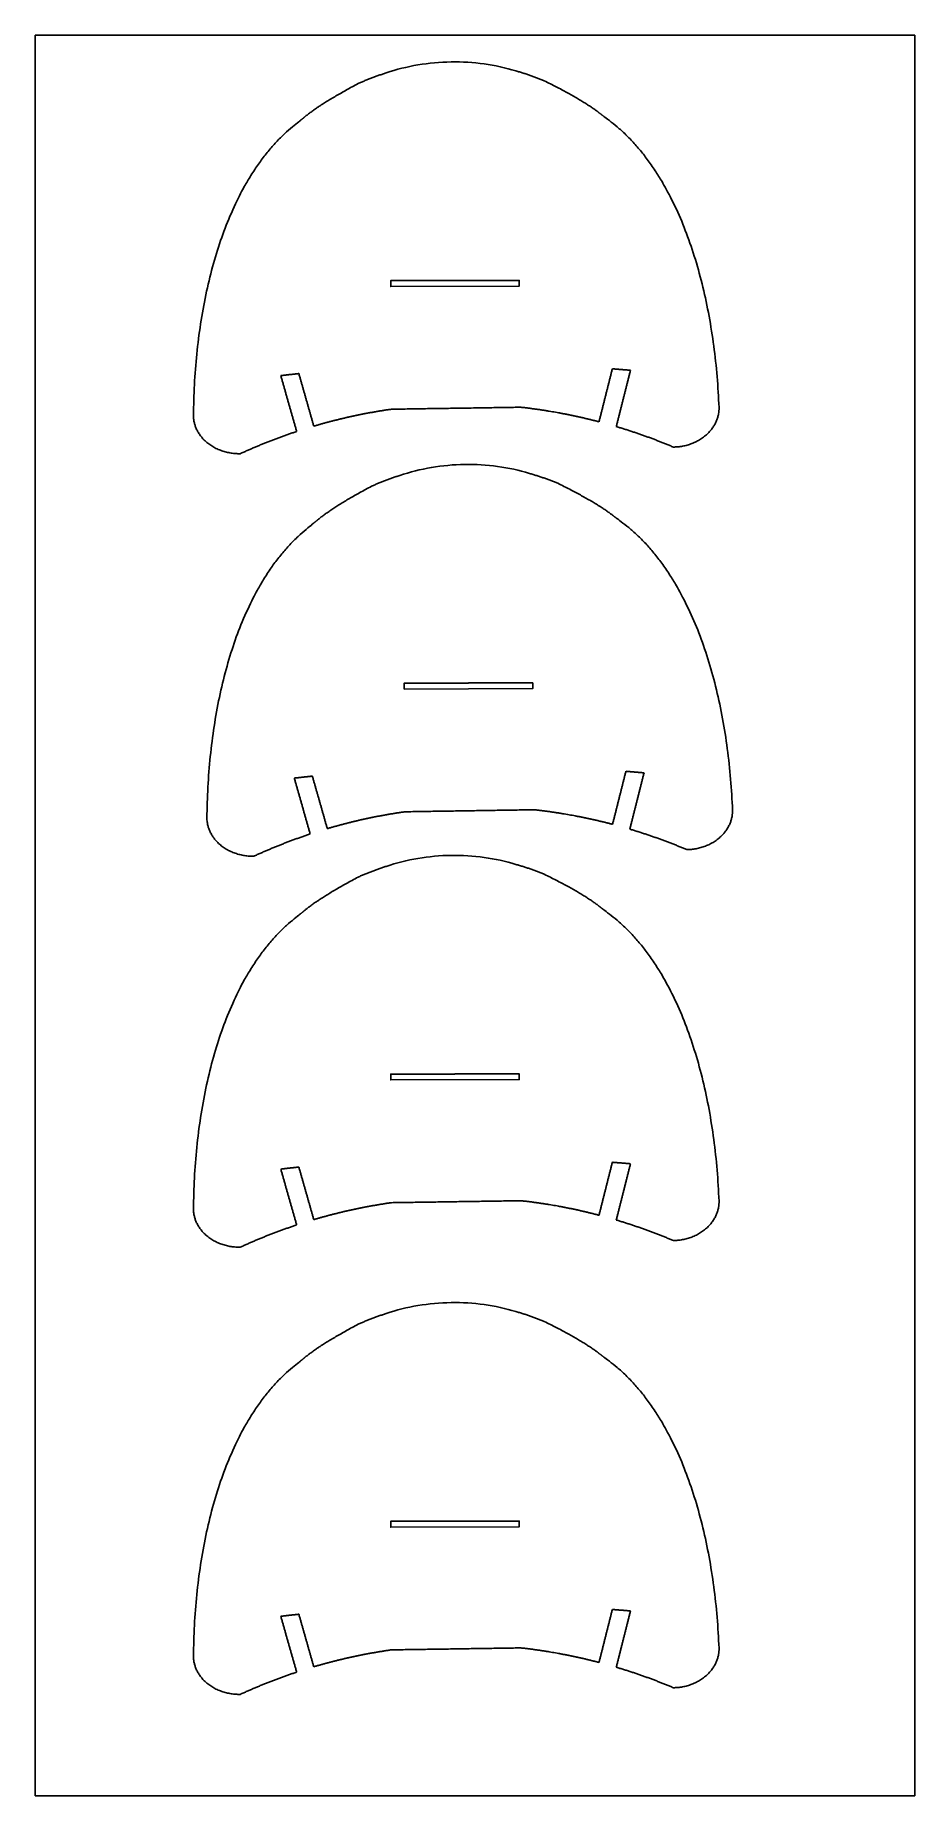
# Model space of a CAD drawing. Header units: metres. Extents: x 1979.8 to 2018, y 1971.1 to 1990.7.
# Drawn here: x 2003.701 to 2005.226, y 1987.332 to 1990.382 of the extents above; entities that cross this region are included whole.
import ezdxf

# ---------------------------------------------------------------- set-up
doc = ezdxf.new("R2010")
doc.units = ezdxf.units.M
doc.layers.add('ΦΥΛΛΑ ΓΙΑ CNC', color=1, linetype='Continuous')
doc.layers.add('ΦΥΛΛΑ ΚΟΝΤΡΑ ΠΛΑΚΕ', color=131, linetype='Continuous')

msp = doc.modelspace()

# ---------------------------------------------------------------- linework, layer by layer
at = {"layer": 'ΦΥΛΛΑ ΓΙΑ CNC'}
for points in [[(2004.4292, 1989.9571), (2004.3177, 1989.9571), (2004.3177, 1989.9469), (2004.5407, 1989.9476), (2004.5406, 1989.9575), (2004.4292, 1989.9575)], [(2004.4526, 1989.2598), (2004.3412, 1989.2598), (2004.3412, 1989.2496), (2004.5641, 1989.2503), (2004.5641, 1989.2601), (2004.4526, 1989.2601)], [(2004.4292, 1988.5826), (2004.3177, 1988.5826), (2004.3177, 1988.5724), (2004.5407, 1988.573), (2004.5406, 1988.5829), (2004.4292, 1988.5829)], [(2004.4292, 1987.8078), (2004.3177, 1987.8078), (2004.3177, 1987.7976), (2004.5407, 1987.7983), (2004.5406, 1987.8082), (2004.4292, 1987.8082)]]:
    msp.add_lwpolyline(points, dxfattribs=at)
at = {"layer": 'ΦΥΛΛΑ ΓΙΑ CNC', "lineweight": -3}
for points, weights in [([(2004.2612, 1990.2984), (2004.285, 1990.3092), (2004.3099, 1990.317)], [0.931709150307, 0.919797461204, 0.911534052656]), ([(2004.584, 1990.3033), (2004.5599, 1990.3134), (2004.5348, 1990.3204)], [0.931709150307, 0.919797461204, 0.911534052656]), ([(2004.3189, 1989.7344), (2004.432, 1989.7361), (2004.5436, 1989.7378)], [0.999923417659, 0.942555254016, 1]), ([(2004.8078, 1989.6688), (2004.888, 1989.67), (2004.887, 1989.7373)], [1, 0.707106781187, 1]), ([(2004.0569, 1989.6573), (2003.9767, 1989.6561), (2003.9757, 1989.7233)], [1, 0.707106781187, 1]), ([(2004.7089, 1989.7043), (2004.7593, 1989.6893), (2004.8078, 1989.6688)], [0.99651626955, 0.996723144745, 1]), ([(2004.1547, 1989.6958), (2004.1048, 1989.6793), (2004.0569, 1989.6573)], [0.99651626955, 0.996723144745, 1]), ([(2004.2847, 1989.601), (2004.3084, 1989.6118), (2004.3333, 1989.6196)], [0.931709150307, 0.919797461204, 0.911534052656]), ([(2004.6075, 1989.606), (2004.5834, 1989.616), (2004.5583, 1989.6231)], [0.931709150307, 0.919797461204, 0.911534052656]), ([(2004.3424, 1989.037), (2004.4554, 1989.0388), (2004.567, 1989.0405)], [0.999923417659, 0.942555254016, 1]), ([(2004.8312, 1988.9714), (2004.9114, 1988.9726), (2004.9104, 1989.0399)], [1, 0.707106781187, 1]), ([(2004.0804, 1988.96), (2004.0002, 1988.9587), (2003.9991, 1989.026)], [1, 0.707106781187, 1]), ([(2004.1782, 1988.9985), (2004.1282, 1988.9819), (2004.0804, 1988.96)], [0.99651626955, 0.996723144745, 1]), ([(2004.7323, 1989.0069), (2004.7827, 1988.9919), (2004.8312, 1988.9714)], [0.99651626955, 0.996723144745, 1]), ([(2004.2612, 1988.9238), (2004.285, 1988.9346), (2004.3099, 1988.9424)], [0.931709150307, 0.919797461204, 0.911534052656]), ([(2004.584, 1988.9287), (2004.5599, 1988.9388), (2004.5348, 1988.9458)], [0.931709150307, 0.919797461204, 0.911534052656]), ([(2004.3189, 1988.3598), (2004.432, 1988.3615), (2004.5436, 1988.3632)], [0.999923417659, 0.942555254016, 1]), ([(2004.8078, 1988.2942), (2004.888, 1988.2954), (2004.887, 1988.3627)], [1, 0.707106781187, 1]), ([(2004.0569, 1988.2827), (2003.9767, 1988.2815), (2003.9757, 1988.3488)], [1, 0.707106781187, 1]), ([(2004.7089, 1988.3297), (2004.7593, 1988.3147), (2004.8078, 1988.2942)], [0.99651626955, 0.996723144745, 1]), ([(2004.1547, 1988.3212), (2004.1048, 1988.3047), (2004.0569, 1988.2827)], [0.99651626955, 0.996723144745, 1]), ([(2004.2612, 1988.1491), (2004.285, 1988.1599), (2004.3099, 1988.1677)], [0.931709150307, 0.919797461204, 0.911534052656]), ([(2004.584, 1988.154), (2004.5599, 1988.1641), (2004.5348, 1988.1711)], [0.931709150307, 0.919797461204, 0.911534052656]), ([(2004.0569, 1987.508), (2003.9767, 1987.5068), (2003.9757, 1987.574)], [1, 0.707106781187, 1]), ([(2004.3189, 1987.5851), (2004.432, 1987.5868), (2004.5436, 1987.5885)], [0.999923417659, 0.942555254016, 1]), ([(2004.8078, 1987.5195), (2004.888, 1987.5207), (2004.887, 1987.588)], [1, 0.707106781187, 1]), ([(2004.1547, 1987.5465), (2004.1048, 1987.53), (2004.0569, 1987.508)], [0.99651626955, 0.996723144745, 1]), ([(2004.7089, 1987.555), (2004.7593, 1987.54), (2004.8078, 1987.5195)], [0.99651626955, 0.996723144745, 1])]:
    msp.add_rational_spline(points, weights, degree=2, dxfattribs=at)
for points in [[(2004.5347, 1990.3204), (2004.4993, 1990.3314), (2004.4609, 1990.3366), (2004.3839, 1990.3354), (2004.3454, 1990.3291), (2004.3099, 1990.317)], [(2004.5581, 1989.6231), (2004.5227, 1989.6341), (2004.4843, 1989.6393), (2004.4073, 1989.6381), (2004.3688, 1989.6317), (2004.3333, 1989.6196)], [(2004.5347, 1988.9458), (2004.4993, 1988.9568), (2004.4609, 1988.962), (2004.3839, 1988.9609), (2004.3454, 1988.9545), (2004.3099, 1988.9424)], [(2004.5347, 1988.1711), (2004.4993, 1988.1821), (2004.4609, 1988.1873), (2004.3839, 1988.1861), (2004.3454, 1988.1798), (2004.3099, 1988.1677)]]:
    msp.add_open_spline(points, degree=3, knots=[0, 0, 0, 0, 0.500337, 0.500337, 1.000843, 1.000843, 1.000843, 1.000843], dxfattribs=at)
for points, weights, knots in [([(2003.9757, 1989.7233), (2003.9793, 1990.0868), (2004.148, 1990.224), (2004.1591, 1990.2329), (2004.1701, 1990.2419), (2004.1989, 1990.2653), (2004.2612, 1990.2984)], [1, 0.888324260259, 1, 1, 1, 0.970376548073, 0.948940508878], [3.3219173, 3.3219173, 3.3219173, 3.7990306, 3.7990306, 3.8560209, 3.8560209, 3.9482049, 3.9482049, 3.9482049]), ([(2004.887, 1989.7373), (2004.8722, 1990.1005), (2004.6994, 1990.2324), (2004.6881, 1990.241), (2004.6768, 1990.2496), (2004.6474, 1990.2721), (2004.584, 1990.3033)], [1, 0.888324260259, 1, 1, 1, 0.970376548073, 0.948940508878], [3.3219173, 3.3219173, 3.3219173, 3.7990306, 3.7990306, 3.8560209, 3.8560209, 3.9482049, 3.9482049, 3.9482049]), ([(2004.3189, 1989.7344), (2004.2944, 1989.7309), (2004.2701, 1989.7261), (2004.2267, 1989.7176), (2004.1844, 1989.7051)], [1, 0.999659318534, 1, 0.997248724701, 0.99666160826], [2.7549118, 2.7549118, 2.7549118, 2.8346643, 2.8346643, 2.9768778, 2.9768778, 2.9768778]), ([(2004.5436, 1989.7378), (2004.5682, 1989.735), (2004.5926, 1989.731), (2004.6362, 1989.7238), (2004.6789, 1989.7126)], [1, 0.999659318534, 1, 0.997248724701, 0.99666160826], [2.7549118, 2.7549118, 2.7549118, 2.8346643, 2.8346643, 2.9768778, 2.9768778, 2.9768778]), ([(2003.9991, 1989.026), (2004.0028, 1989.3895), (2004.1715, 1989.5266), (2004.1825, 1989.5356), (2004.1935, 1989.5446), (2004.2223, 1989.5679), (2004.2847, 1989.601)], [1, 0.888324260259, 1, 1, 1, 0.970376548073, 0.948940508878], [3.3219173, 3.3219173, 3.3219173, 3.7990306, 3.7990306, 3.8560209, 3.8560209, 3.9482049, 3.9482049, 3.9482049]), ([(2004.9104, 1989.0399), (2004.8957, 1989.4031), (2004.7229, 1989.5351), (2004.7116, 1989.5437), (2004.7003, 1989.5523), (2004.6708, 1989.5748), (2004.6075, 1989.606)], [1, 0.888324260259, 1, 1, 1, 0.970376548073, 0.948940508878], [3.3219173, 3.3219173, 3.3219173, 3.7990306, 3.7990306, 3.8560209, 3.8560209, 3.9482049, 3.9482049, 3.9482049]), ([(2004.3424, 1989.037), (2004.3178, 1989.0335), (2004.2935, 1989.0288), (2004.2502, 1989.0203), (2004.2078, 1989.0078)], [1, 0.999659318534, 1, 0.997248724701, 0.99666160826], [2.7549118, 2.7549118, 2.7549118, 2.8346643, 2.8346643, 2.9768778, 2.9768778, 2.9768778]), ([(2004.567, 1989.0405), (2004.5916, 1989.0377), (2004.6161, 1989.0337), (2004.6596, 1989.0265), (2004.7024, 1989.0153)], [1, 0.999659318534, 1, 0.997248724701, 0.99666160826], [2.7549118, 2.7549118, 2.7549118, 2.8346643, 2.8346643, 2.9768778, 2.9768778, 2.9768778]), ([(2003.9757, 1988.3488), (2003.9793, 1988.7123), (2004.148, 1988.8494), (2004.1591, 1988.8584), (2004.1701, 1988.8673), (2004.1989, 1988.8907), (2004.2612, 1988.9238)], [1, 0.888324260259, 1, 1, 1, 0.970376548073, 0.948940508878], [3.3219173, 3.3219173, 3.3219173, 3.7990306, 3.7990306, 3.8560209, 3.8560209, 3.9482049, 3.9482049, 3.9482049]), ([(2004.887, 1988.3627), (2004.8722, 1988.7259), (2004.6994, 1988.8578), (2004.6881, 1988.8664), (2004.6768, 1988.8751), (2004.6474, 1988.8976), (2004.584, 1988.9287)], [1, 0.888324260259, 1, 1, 1, 0.970376548073, 0.948940508878], [3.3219173, 3.3219173, 3.3219173, 3.7990306, 3.7990306, 3.8560209, 3.8560209, 3.9482049, 3.9482049, 3.9482049]), ([(2004.3189, 1988.3598), (2004.2944, 1988.3563), (2004.2701, 1988.3515), (2004.2267, 1988.343), (2004.1844, 1988.3305)], [1, 0.999659318534, 1, 0.997248724701, 0.99666160826], [2.7549118, 2.7549118, 2.7549118, 2.8346643, 2.8346643, 2.9768778, 2.9768778, 2.9768778]), ([(2004.5436, 1988.3632), (2004.5682, 1988.3605), (2004.5926, 1988.3565), (2004.6362, 1988.3493), (2004.6789, 1988.3381)], [1, 0.999659318534, 1, 0.997248724701, 0.99666160826], [2.7549118, 2.7549118, 2.7549118, 2.8346643, 2.8346643, 2.9768778, 2.9768778, 2.9768778]), ([(2003.9757, 1987.574), (2003.9793, 1987.9375), (2004.148, 1988.0747), (2004.1591, 1988.0836), (2004.1701, 1988.0926), (2004.1989, 1988.116), (2004.2612, 1988.1491)], [1, 0.888324260259, 1, 1, 1, 0.970376548073, 0.948940508878], [3.3219173, 3.3219173, 3.3219173, 3.7990306, 3.7990306, 3.8560209, 3.8560209, 3.9482049, 3.9482049, 3.9482049]), ([(2004.887, 1987.588), (2004.8722, 1987.9512), (2004.6994, 1988.0831), (2004.6881, 1988.0917), (2004.6768, 1988.1003), (2004.6474, 1988.1228), (2004.584, 1988.154)], [1, 0.888324260259, 1, 1, 1, 0.970376548073, 0.948940508878], [3.3219173, 3.3219173, 3.3219173, 3.7990306, 3.7990306, 3.8560209, 3.8560209, 3.9482049, 3.9482049, 3.9482049]), ([(2004.3189, 1987.5851), (2004.2944, 1987.5816), (2004.2701, 1987.5768), (2004.2267, 1987.5683), (2004.1844, 1987.5558)], [1, 0.999659318534, 1, 0.997248724701, 0.99666160826], [2.7549118, 2.7549118, 2.7549118, 2.8346643, 2.8346643, 2.9768778, 2.9768778, 2.9768778]), ([(2004.5436, 1987.5885), (2004.5682, 1987.5857), (2004.5926, 1987.5817), (2004.6362, 1987.5745), (2004.6789, 1987.5633)], [1, 0.999659318534, 1, 0.997248724701, 0.99666160826], [2.7549118, 2.7549118, 2.7549118, 2.8346643, 2.8346643, 2.9768778, 2.9768778, 2.9768778])]:
    msp.add_rational_spline(points, weights, degree=2, knots=knots, dxfattribs=at)
for points, degree in [([(2004.1585, 1989.7961), (2004.1428, 1989.7944), (2004.1272, 1989.7926)], 2), ([(2004.1272, 1989.7926), (2004.1409, 1989.7442), (2004.1547, 1989.6958)], 2), ([(2004.1844, 1989.7051), (2004.1714, 1989.7506), (2004.1585, 1989.7961)], 2), ([(2004.6789, 1989.7126), (2004.6905, 1989.7585), (2004.702, 1989.8044)], 2), ([(2004.702, 1989.8044), (2004.7177, 1989.8031), (2004.7334, 1989.8019)], 2), ([(2004.7334, 1989.8019), (2004.7211, 1989.7531), (2004.7089, 1989.7043)], 2), ([(2004.3188, 1989.7344), (2004.3188, 1989.7344), (2004.3188, 1989.7345), (2004.3188, 1989.7346)], 3), ([(2004.1819, 1989.0988), (2004.1663, 1989.097), (2004.1506, 1989.0953)], 2), ([(2004.1506, 1989.0953), (2004.1644, 1989.0469), (2004.1782, 1988.9985)], 2), ([(2004.2078, 1989.0078), (2004.1949, 1989.0533), (2004.1819, 1989.0988)], 2), ([(2004.7024, 1989.0153), (2004.7139, 1989.0612), (2004.7255, 1989.1071)], 2), ([(2004.7255, 1989.1071), (2004.7412, 1989.1058), (2004.7569, 1989.1045)], 2), ([(2004.7569, 1989.1045), (2004.7446, 1989.0557), (2004.7323, 1989.0069)], 2), ([(2004.3422, 1989.037), (2004.3422, 1989.0371), (2004.3422, 1989.0372), (2004.3422, 1989.0372)], 3), ([(2004.1585, 1988.4215), (2004.1428, 1988.4198), (2004.1272, 1988.418)], 2), ([(2004.1272, 1988.418), (2004.1409, 1988.3696), (2004.1547, 1988.3212)], 2), ([(2004.1844, 1988.3305), (2004.1714, 1988.376), (2004.1585, 1988.4215)], 2), ([(2004.6789, 1988.3381), (2004.6905, 1988.384), (2004.702, 1988.4298)], 2), ([(2004.702, 1988.4298), (2004.7177, 1988.4286), (2004.7334, 1988.4273)], 2), ([(2004.7334, 1988.4273), (2004.7211, 1988.3785), (2004.7089, 1988.3297)], 2), ([(2004.3188, 1988.3598), (2004.3188, 1988.3599), (2004.3188, 1988.3599), (2004.3188, 1988.36)], 3), ([(2004.6789, 1987.5633), (2004.6905, 1987.6092), (2004.702, 1987.6551)], 2), ([(2004.702, 1987.6551), (2004.7177, 1987.6538), (2004.7334, 1987.6526)], 2), ([(2004.1585, 1987.6468), (2004.1428, 1987.6451), (2004.1272, 1987.6433)], 2), ([(2004.1272, 1987.6433), (2004.1409, 1987.5949), (2004.1547, 1987.5465)], 2), ([(2004.1844, 1987.5558), (2004.1714, 1987.6013), (2004.1585, 1987.6468)], 2), ([(2004.7334, 1987.6526), (2004.7211, 1987.6038), (2004.7089, 1987.555)], 2), ([(2004.3188, 1987.5851), (2004.3188, 1987.5851), (2004.3188, 1987.5852), (2004.3188, 1987.5853)], 3)]:
    msp.add_open_spline(points, degree=degree, dxfattribs=at)
at = {"layer": 'ΦΥΛΛΑ ΚΟΝΤΡΑ ΠΛΑΚΕ'}
msp.add_lwpolyline([(2003.7014, 1990.3823), (2005.2264, 1990.3823), (2005.2264, 1987.3323), (2003.7014, 1987.3323)], close=True, dxfattribs=at)

doc.saveas('drawing.dxf')
